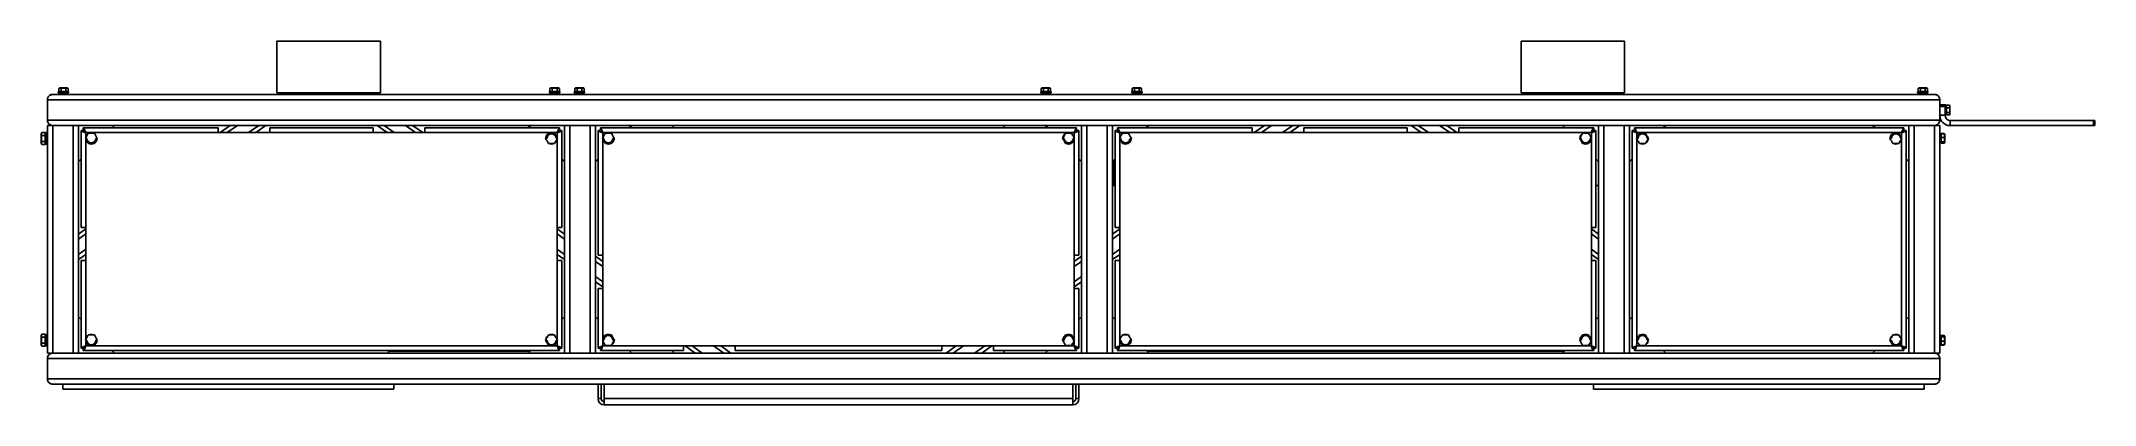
# Paper-space layout '_Inferiore' of a CAD drawing. Header units: millimetres. Extents: x -876 to 1110, y -211 to 140.
import ezdxf

# ---------------------------------------------------------------- set-up
doc = ezdxf.new("R2010")
doc.units = ezdxf.units.MM

psp = doc.layouts.new('_Inferiore')

# ---------------------------------------------------------------- linework, layer by layer
at = {"color": 7, "linetype": 'Continuous', "lineweight": 25}
for p, q in [((-547.5, 140.1), (-647.5, 140.1)), ((-647.5, 140.1), (-647.5, 90.1)), ((-547.5, 90.1), (-547.5, 140.1)), ((555.5, 90.1), (555.5, 140.1)), ((555.5, 140.1), (655.5, 140.1)), ((655.5, 140.1), (655.5, 90.1)), ((960.5, 83.4), (-869.5, 83.4)), ((-869.5, 83.4), (-869.5, 63.8)), ((955.3, 88.6), (-864.3, 88.6)), ((-859, 90.9), (-859, 90.1)), ((-849, 90.9), (-859, 90.9)), ((-849, 90.1), (-859, 90.1)), ((-857.8, 94.9), (-858.6, 94.4)), ((-858.6, 94.4), (-858.6, 91.4)), ((-858.6, 91.4), (-849.4, 91.4)), ((-850.3, 94.9), (-857.8, 94.9)), ((-857, 90.9), (-857, 91.4)), ((-856.5, 88.6), (-856.5, 90.1)), ((-856.3, 94.4), (-856.3, 91.4)), ((-851.7, 94.4), (-851.7, 91.4)), ((-851.5, 88.6), (-851.5, 90.1)), ((-851, 90.9), (-851, 91.4)), ((-850.3, 94.9), (-849.4, 94.4)), ((-849.8, 90.1), (-849.8, 90.9)), ((-849.4, 94.4), (-849.4, 91.4)), ((-849, 90.1), (-849, 90.9)), ((-647.5, 90.1), (-547.5, 90.1)), ((-384, 90.9), (-384, 90.1)), ((-374, 90.9), (-384, 90.9)), ((-374, 90.1), (-384, 90.1)), ((-382.8, 94.9), (-383.6, 94.4)), ((-383.6, 94.4), (-383.6, 91.4)), ((-383.6, 91.4), (-374.4, 91.4)), ((-375.3, 94.9), (-382.8, 94.9)), ((-382, 90.9), (-382, 91.4)), ((-381.5, 88.6), (-381.5, 90.1)), ((-381.3, 94.4), (-381.3, 91.4)), ((-376.7, 94.4), (-376.7, 91.4)), ((-376.5, 88.6), (-376.5, 90.1)), ((-376, 90.9), (-376, 91.4)), ((-375.3, 94.9), (-374.4, 94.4)), ((-374.8, 90.1), (-374.8, 90.9)), ((-374.4, 94.4), (-374.4, 91.4)), ((-374, 90.1), (-374, 90.9)), ((-360, 90.9), (-360, 90.1)), ((-350, 90.9), (-360, 90.9)), ((-350, 90.1), (-360, 90.1)), ((-358.8, 94.9), (-359.6, 94.4)), ((-359.6, 94.4), (-359.6, 91.4)), ((-359.6, 91.4), (-350.4, 91.4)), ((-351.3, 94.9), (-358.8, 94.9)), ((-358, 90.9), (-358, 91.4)), ((-357.5, 88.6), (-357.5, 90.1)), ((-357.3, 94.4), (-357.3, 91.4)), ((-352.7, 94.4), (-352.7, 91.4)), ((-352.5, 88.6), (-352.5, 90.1)), ((-352, 90.9), (-352, 91.4)), ((-351.3, 94.9), (-350.4, 94.4)), ((-350.8, 90.1), (-350.8, 90.9)), ((-350.4, 94.4), (-350.4, 91.4)), ((-350, 90.1), (-350, 90.9)), ((91, 90.9), (91, 90.1)), ((101, 90.9), (91, 90.9)), ((101, 90.1), (91, 90.1)), ((92.2, 94.9), (91.4, 94.4)), ((91.4, 94.4), (91.4, 91.4)), ((91.4, 91.4), (100.6, 91.4)), ((99.7, 94.9), (92.2, 94.9)), ((93, 90.9), (93, 91.4)), ((93.5, 88.6), (93.5, 90.1)), ((93.7, 94.4), (93.7, 91.4)), ((98.3, 94.4), (98.3, 91.4)), ((98.5, 88.6), (98.5, 90.1)), ((99, 90.9), (99, 91.4)), ((99.7, 94.9), (100.6, 94.4)), ((100.2, 90.1), (100.2, 90.9)), ((100.6, 94.4), (100.6, 91.4)), ((101, 90.1), (101, 90.9)), ((179, 90.9), (179, 90.1)), ((189, 90.9), (179, 90.9)), ((189, 90.1), (179, 90.1)), ((180.2, 94.9), (179.4, 94.4)), ((179.4, 94.4), (179.4, 91.4)), ((179.4, 91.4), (188.6, 91.4)), ((187.7, 94.9), (180.2, 94.9)), ((181, 90.9), (181, 91.4)), ((181.5, 88.6), (181.5, 90.1)), ((181.7, 94.4), (181.7, 91.4)), ((186.3, 94.4), (186.3, 91.4)), ((186.5, 88.6), (186.5, 90.1)), ((187, 90.9), (187, 91.4)), ((187.7, 94.9), (188.6, 94.4)), ((188.2, 90.1), (188.2, 90.9)), ((188.6, 94.4), (188.6, 91.4)), ((189, 90.1), (189, 90.9)), ((655.5, 90.1), (555.5, 90.1)), ((643, 88.6), (643, 90.1)), ((648, 88.6), (648, 90.1)), ((939, 90.9), (939, 90.1)), ((949, 90.9), (939, 90.9)), ((949, 90.1), (939, 90.1)), ((940.2, 94.9), (939.4, 94.4)), ((939.4, 94.4), (939.4, 91.4)), ((939.4, 91.4), (948.6, 91.4)), ((947.7, 94.9), (940.2, 94.9)), ((941, 90.9), (941, 91.4)), ((941.5, 88.6), (941.5, 90.1)), ((941.7, 94.4), (941.7, 91.4)), ((946.3, 94.4), (946.3, 91.4)), ((946.5, 88.6), (946.5, 90.1)), ((947, 90.9), (947, 91.4)), ((947.7, 94.9), (948.6, 94.4)), ((948.2, 90.1), (948.2, 90.9)), ((948.6, 94.4), (948.6, 91.4)), ((949, 90.1), (949, 90.9)), ((960.5, 83.4), (960.5, 63.8)), ((960.5, 63.8), (-869.5, 63.8)), ((960.5, 78.4), (966.3, 78.4)), ((965.5, 76.9), (960.5, 76.9)), ((960.5, 68.4), (966.3, 68.4)), ((965.5, 78.4), (965.5, 68.4)), ((966.3, 68.4), (966.3, 78.4)), ((966.3, 76.4), (966.8, 76.4)), ((966.3, 70.4), (966.8, 70.4)), ((966.8, 78), (966.8, 68.7)), ((969.8, 78), (966.8, 78)), ((969.8, 75.7), (966.8, 75.7)), ((969.8, 71), (966.8, 71)), ((969.8, 68.7), (966.8, 68.7)), ((970.3, 77.1), (969.8, 78)), ((970.3, 69.6), (969.8, 68.7)), ((970.3, 69.6), (970.3, 77.1)), ((970.5, 63.4), (970.5, 58.4)), ((970.5, 63.4), (1110.5, 63.4)), ((1109, 58.4), (1109, 63.4)), ((1110.5, 63.4), (1110.5, 58.4)), ((-875.6, 50.4), (-874.8, 51.8)), ((-875.6, 50.4), (-875.6, 41.7)), ((-875.6, 41.7), (-874.8, 40.3)), ((-874.8, 51.8), (-871.6, 51.8)), ((-874.8, 48.9), (-871.6, 48.9)), ((-874.8, 43.2), (-871.6, 43.2)), ((-874.8, 40.3), (-871.6, 40.3)), ((-871.6, 40.3), (-871.6, 51.8)), ((-871.1, 50.1), (-871.6, 50.1)), ((-871.1, 42.1), (-871.6, 42.1)), ((-871.1, 51.6), (-871.1, 40.6)), ((-869.5, 51.6), (-871.1, 51.6)), ((-869.5, 40.6), (-871.1, 40.6)), ((-869.5, 58.6), (-869.5, -161.4)), ((-688, 58.6), (-869.5, 58.6)), ((-864.3, 58.6), (-864.3, -161.4)), ((-844.7, 58.6), (-844.7, -161.4)), ((-839.5, 58.6), (-839.5, -161.4)), ((-837, 53.8), (-837, -39.9)), ((-837, 53.8), (-835.5, 53.8)), ((-834.8, 56.1), (-834.8, 54.6)), ((-834.8, 56.1), (-704.5, 56.1)), ((-831.4, 46.1), (-832.8, 46.1)), ((-376.5, 51.6), (-832.5, 51.6)), ((-832.5, 51.6), (-832.5, 46.5)), ((-832.5, 45.6), (-832.5, -148.5)), ((-822.6, 46.1), (-821.2, 46.1)), ((-807, 56.1), (-804.5, 58.6)), ((-704.5, 51.6), (-704.5, 56.1)), ((-692.7, 58.6), (-702.5, 51.6)), ((-685.8, 58.6), (-695.6, 51.6)), ((-685.8, 58.6), (-665.2, 58.6)), ((-665.2, 58.6), (-675, 51.6)), ((-658.3, 58.6), (-668.1, 51.6)), ((-546, 58.6), (-663, 58.6)), ((-654.5, 56.1), (-554.5, 56.1)), ((-654.5, 56.1), (-654.5, 51.6)), ((-554.5, 51.6), (-554.5, 56.1)), ((-540.9, 51.6), (-550.7, 58.6)), ((-543.9, 58.6), (-523.2, 58.6)), ((-534.1, 51.6), (-543.9, 58.6)), ((-513.4, 51.6), (-523.2, 58.6)), ((312, 58.6), (-521.1, 58.6)), ((-506.6, 51.6), (-516.3, 58.6)), ((-504.5, 56.1), (-374.2, 56.1)), ((-504.5, 56.1), (-504.5, 51.6)), ((-404.5, 58.6), (-402, 56.1)), ((-386.4, 46.1), (-387.8, 46.1)), ((-377.6, 46.1), (-376.2, 46.1)), ((-376.5, 46.5), (-376.5, 51.6)), ((-376.5, -148.5), (-376.5, 45.6)), ((-374.2, 56.1), (-374.2, 54.6)), ((-372, 53.8), (-373.5, 53.8)), ((-372, -39.9), (-372, 53.8)), ((-369.5, 58.6), (-369.5, -161.4)), ((-364.3, 58.6), (-364.3, -161.4)), ((-344.7, 58.6), (-344.7, -161.4)), ((-339.5, 58.6), (-339.5, -161.4)), ((-337, 53.8), (-337, -66.9)), ((-337, 53.8), (-335.5, 53.8)), ((-334.8, 56.1), (-334.8, 54.6)), ((-334.8, 56.1), (125.8, 56.1)), ((-331.4, 46.1), (-332.8, 46.1)), ((123.5, 51.6), (-332.5, 51.6)), ((-332.5, 51.6), (-332.5, 46.5)), ((-332.5, 45.6), (-332.5, -148.5)), ((-322.6, 46.1), (-321.2, 46.1)), ((-307, 56.1), (-304.5, 58.6)), ((-264.5, 58.6), (-264.5, 56.1)), ((55.5, 58.6), (55.5, 56.1)), ((95.5, 58.6), (98, 56.1)), ((113.6, 46.1), (112.2, 46.1)), ((122.4, 46.1), (123.8, 46.1)), ((123.5, 46.5), (123.5, 51.6)), ((123.5, -148.5), (123.5, 45.6)), ((125.8, 56.1), (125.8, 54.6)), ((128, 53.8), (126.5, 53.8)), ((128, -66.9), (128, 53.8)), ((130.5, 58.6), (130.5, -161.4)), ((135.7, 58.6), (135.7, -161.4)), ((155.3, 58.6), (155.3, -161.4)), ((160.5, 58.6), (160.5, -161.4)), ((163, 53.8), (163, -39.9)), ((163, 53.8), (164.5, 53.8)), ((165.2, 56.1), (165.2, 54.6)), ((165.2, 56.1), (295.5, 56.1)), ((168.6, 46.1), (167.2, 46.1)), ((623.5, 51.6), (167.5, 51.6)), ((167.5, 51.6), (167.5, 46.5)), ((167.5, 45.6), (167.5, -148.5)), ((177.4, 46.1), (178.8, 46.1)), ((193, 56.1), (195.5, 58.6)), ((295.5, 51.6), (295.5, 56.1)), ((307.3, 58.6), (297.5, 51.6)), ((314.2, 58.6), (304.4, 51.6)), ((314.2, 58.6), (334.8, 58.6)), ((334.8, 58.6), (325, 51.6)), ((341.7, 58.6), (331.9, 51.6)), ((454, 58.6), (337, 58.6)), ((345.5, 56.1), (345.5, 51.6)), ((345.5, 56.1), (445.5, 56.1)), ((445.5, 51.6), (445.5, 56.1)), ((449.3, 58.6), (459.1, 51.6)), ((456.1, 58.6), (476.8, 58.6)), ((456.1, 58.6), (465.9, 51.6)), ((476.8, 58.6), (486.6, 51.6)), ((960.5, 58.6), (478.9, 58.6)), ((483.7, 58.6), (493.4, 51.6)), ((495.5, 56.1), (625.8, 56.1)), ((495.5, 56.1), (495.5, 51.6)), ((595.5, 58.6), (598, 56.1)), ((613.6, 46.1), (612.2, 46.1)), ((622.4, 46.1), (623.8, 46.1)), ((623.5, 46.5), (623.5, 51.6)), ((623.5, -148.5), (623.5, 45.6)), ((625.8, 56.1), (625.8, 54.6)), ((628, 53.8), (626.5, 53.8)), ((628, -39.9), (628, 53.8)), ((630.5, 58.6), (630.5, -161.4)), ((635.7, 58.6), (635.7, -161.4)), ((655.3, 58.6), (655.3, -161.4)), ((660.5, 58.6), (660.5, -161.4)), ((663, 53.8), (663, -156.7)), ((663, 53.8), (664.5, 53.8)), ((665.2, 56.1), (925.8, 56.1)), ((665.2, 56.1), (665.2, 54.6)), ((668.6, 46.1), (667.2, 46.1)), ((923.5, 51.6), (667.5, 51.6)), ((667.5, 51.6), (667.5, 46.5)), ((667.5, 45.6), (667.5, -148.5)), ((677.4, 46.1), (678.8, 46.1)), ((693, 56.1), (695.5, 58.6)), ((895.5, 58.6), (898, 56.1)), ((913.6, 46.1), (912.2, 46.1)), ((922.4, 46.1), (923.8, 46.1)), ((923.5, 46.5), (923.5, 51.6)), ((923.5, -148.5), (923.5, 45.6)), ((925.8, 56.1), (925.8, 54.6)), ((928, 53.8), (926.5, 53.8)), ((928, -156.7), (928, 53.8)), ((930.5, 58.6), (930.5, -161.4)), ((935.7, 58.6), (935.7, -161.4)), ((955.3, 58.6), (955.3, -161.4)), ((960.5, 58.6), (960.5, -161.4)), ((960.5, 51.1), (961.3, 51.1)), ((960.5, 41.1), (961.3, 41.1)), ((961.3, 41.1), (961.3, 51.1)), ((961.8, 49.1), (961.3, 49.1)), ((961.3, 48.9), (961.8, 48.9)), ((961.3, 43.1), (961.8, 43.1)), ((964.8, 50.7), (961.8, 50.7)), ((961.8, 50.7), (961.8, 41.4)), ((964.8, 50.4), (961.8, 50.4)), ((964.8, 47), (961.8, 47)), ((964.8, 42.6), (961.8, 42.6)), ((964.8, 41.7), (961.8, 41.7)), ((964.8, 41.4), (961.8, 41.4)), ((965.3, 49.8), (964.8, 50.7)), ((964.8, 50.7), (964.8, 50.6)), ((965.3, 49.6), (964.8, 50.4)), ((965, 50.1), (964.8, 50.4)), ((965.3, 42.3), (964.8, 41.4)), ((965, 42.1), (964.8, 41.4)), ((965.3, 42.3), (965.3, 49.8)), ((970.5, 58.4), (1110.5, 58.4)), ((-839.5, 23.6), (-837, 26.1)), ((-372, 26.1), (-369.5, 23.6)), ((-339.5, 23.6), (-337, 26.1)), ((128, 26.1), (130.5, 23.6)), ((160.5, 23.6), (163, 26.1)), ((162, 25.1), (162, 0.6)), ((628, 26.1), (630.5, 23.6)), ((660.5, 23.6), (663, 26.1)), ((928, 26.1), (930.5, 23.6)), ((163, 0.6), (160.5, 0.6)), ((628, 0.6), (630.5, 0.6)), ((-832.5, -41.4), (-839.5, -46.4)), ((-832.5, -46.3), (-839.5, -51.3)), ((-837, -39.9), (-832.5, -39.9)), ((-376.5, -39.9), (-372, -39.9)), ((-369.5, -46.4), (-376.5, -41.4)), ((-369.5, -51.3), (-376.5, -46.3)), ((167.5, -41.4), (160.5, -46.4)), ((167.5, -46.3), (160.5, -51.3)), ((163, -39.9), (167.5, -39.9)), ((623.5, -39.9), (628, -39.9)), ((623.5, -41.4), (630.5, -46.4)), ((623.5, -46.3), (630.5, -51.3)), ((-832.5, -61.1), (-839.5, -66.1)), ((-832.5, -66), (-839.5, -71)), ((-837, -71.9), (-837, -156.7)), ((-832.5, -71.9), (-837, -71.9)), ((-369.5, -66.1), (-376.5, -61.1)), ((-369.5, -71), (-376.5, -66)), ((-372, -71.9), (-376.5, -71.9)), ((-372, -156.7), (-372, -71.9)), ((-332.5, -72.9), (-339.5, -67.9)), ((-332.5, -77.8), (-339.5, -72.8)), ((-337, -66.9), (-332.5, -66.9)), ((123.5, -66.9), (128, -66.9)), ((123.5, -72.9), (130.5, -67.9)), ((123.5, -77.8), (130.5, -72.8)), ((167.5, -61.1), (160.5, -66.1)), ((167.5, -66), (160.5, -71)), ((163, -71.9), (163, -156.7)), ((167.5, -71.9), (163, -71.9)), ((623.5, -61.1), (630.5, -66.1)), ((623.5, -66), (630.5, -71)), ((628, -71.9), (623.5, -71.9)), ((628, -156.7), (628, -71.9)), ((-332.5, -92.6), (-339.5, -87.5)), ((-332.5, -97.5), (-339.5, -92.5)), ((-337, -98.9), (-337, -156.7)), ((-332.5, -98.9), (-337, -98.9)), ((123.5, -92.6), (130.5, -87.5)), ((123.5, -97.5), (130.5, -92.5)), ((128, -98.9), (123.5, -98.9)), ((128, -156.7), (128, -98.9)), ((-837, -128.9), (-839.5, -126.4)), ((-369.5, -126.4), (-372, -128.9)), ((-337, -128.9), (-339.5, -126.4)), ((130.5, -126.4), (128, -128.9)), ((163, -128.9), (160.5, -126.4)), ((630.5, -126.4), (628, -128.9)), ((663, -128.9), (660.5, -126.4)), ((930.5, -126.4), (928, -128.9)), ((-875.6, -144.6), (-874.8, -143.2)), ((-875.6, -144.6), (-875.6, -153.3)), ((-875.6, -153.3), (-874.8, -154.7)), ((-874.8, -143.2), (-871.6, -143.2)), ((-874.8, -146.1), (-871.6, -146.1)), ((-874.8, -151.8), (-871.6, -151.8)), ((-874.8, -154.7), (-871.6, -154.7)), ((-871.6, -154.7), (-871.6, -143.2)), ((-871.1, -144.9), (-871.6, -144.9)), ((-871.1, -152.9), (-871.6, -152.9)), ((-871.1, -143.4), (-871.1, -154.4)), ((-869.5, -143.4), (-871.1, -143.4)), ((-869.5, -154.4), (-871.1, -154.4)), ((-837, -156.7), (-835.5, -156.7)), ((-834.8, -158.9), (-834.8, -157.4)), ((-831.4, -148.9), (-832.8, -148.9)), ((-832.5, -149.4), (-832.5, -154.4)), ((-832.5, -154.4), (-376.5, -154.4)), ((-822.6, -148.9), (-821.2, -148.9)), ((-386.4, -148.9), (-387.8, -148.9)), ((-377.6, -148.9), (-376.2, -148.9)), ((-376.5, -154.4), (-376.5, -149.4)), ((-374.2, -158.9), (-374.2, -157.4)), ((-372, -156.7), (-373.5, -156.7)), ((-337, -156.7), (-335.5, -156.7)), ((-334.8, -158.9), (-334.8, -157.4)), ((-331.4, -148.9), (-332.8, -148.9)), ((-332.5, -149.4), (-332.5, -154.4)), ((-332.5, -154.4), (123.5, -154.4)), ((-322.6, -148.9), (-321.2, -148.9)), ((-254.5, -158.9), (-254.5, -154.4)), ((-243, -161.4), (-252.8, -154.4)), ((-236.2, -161.4), (-246, -154.4)), ((-215.5, -161.4), (-225.3, -154.4)), ((-208.7, -161.4), (-218.4, -154.4)), ((-204.5, -154.4), (-204.5, -158.9)), ((-4.5, -158.9), (-4.5, -154.4)), ((-0.4, -161.4), (9.4, -154.4)), ((6.5, -161.4), (16.3, -154.4)), ((27.1, -161.4), (36.9, -154.4)), ((34, -161.4), (43.8, -154.4)), ((45.5, -154.4), (45.5, -158.9)), ((113.6, -148.9), (112.2, -148.9)), ((122.4, -148.9), (123.8, -148.9)), ((123.5, -154.4), (123.5, -149.4)), ((125.8, -158.9), (125.8, -157.4)), ((128, -156.7), (126.5, -156.7)), ((163, -156.7), (164.5, -156.7)), ((165.2, -158.9), (165.2, -157.4)), ((168.6, -148.9), (167.2, -148.9)), ((167.5, -149.4), (167.5, -154.4)), ((167.5, -154.4), (623.5, -154.4)), ((177.4, -148.9), (178.8, -148.9)), ((613.6, -148.9), (612.2, -148.9)), ((622.4, -148.9), (623.8, -148.9)), ((623.5, -154.4), (623.5, -149.4)), ((625.8, -158.9), (625.8, -157.4)), ((628, -156.7), (626.5, -156.7)), ((663, -156.7), (664.5, -156.7)), ((665.2, -158.9), (665.2, -157.4)), ((668.6, -148.9), (667.2, -148.9)), ((667.5, -149.4), (667.5, -154.4)), ((667.5, -154.4), (923.5, -154.4)), ((677.4, -148.9), (678.8, -148.9)), ((913.6, -148.9), (912.2, -148.9)), ((922.4, -148.9), (923.8, -148.9)), ((923.5, -154.4), (923.5, -149.4)), ((925.8, -158.9), (925.8, -157.4)), ((928, -156.7), (926.5, -156.7)), ((960.5, -143.9), (961.3, -143.9)), ((960.5, -153.9), (961.3, -153.9)), ((961.3, -153.9), (961.3, -143.9)), ((961.8, -145.9), (961.3, -145.9)), ((961.3, -151.8), (961.8, -151.8)), ((961.3, -151.9), (961.8, -151.9)), ((961.8, -144.3), (961.8, -153.6)), ((964.8, -144.3), (961.8, -144.3)), ((964.8, -144.5), (961.8, -144.5)), ((964.8, -145.6), (961.8, -145.6)), ((964.8, -150), (961.8, -150)), ((964.8, -153.4), (961.8, -153.4)), ((964.8, -153.6), (961.8, -153.6)), ((965.3, -145.2), (964.8, -144.3)), ((964.8, -144.3), (964.9, -144.9)), ((965.3, -152.5), (964.8, -153.4)), ((964.8, -153.4), (965, -153.1)), ((964.8, -153.4), (964.8, -153.6)), ((965, -153.1), (965.3, -152.7)), ((965.3, -152.7), (965.3, -145.2)), ((-238.3, -161.4), (-869.5, -161.4)), ((-869.5, -166.6), (-869.5, -186.2)), ((960.5, -166.6), (-869.5, -166.6)), ((-834.8, -158.9), (-374.2, -158.9)), ((-804.5, -161.4), (-807, -158.9)), ((-539.5, -161.4), (-539.5, -159.4)), ((-539.5, -159.4), (-402.5, -159.4)), ((-402, -158.9), (-404.5, -161.4)), ((-334.8, -158.9), (-254.5, -158.9)), ((-304.5, -161.4), (-307, -158.9)), ((-264.5, -158.9), (-264.5, -161.4)), ((-215.5, -161.4), (-236.2, -161.4)), ((4.3, -161.4), (-213.4, -161.4)), ((-204.5, -158.9), (-4.5, -158.9)), ((27.1, -161.4), (6.5, -161.4)), ((960.5, -161.4), (29.3, -161.4)), ((45.5, -158.9), (125.8, -158.9)), ((55.5, -158.9), (55.5, -161.4)), ((98, -158.9), (95.5, -161.4)), ((165.2, -158.9), (625.8, -158.9)), ((195.5, -161.4), (193, -158.9)), ((597.5, -159.4), (193.5, -159.4)), ((200.1, -159.4), (200.1, -158.9)), ((210.5, -158.9), (210.5, -159.4)), ((230.5, -158.9), (230.5, -159.4)), ((598, -158.9), (595.5, -161.4)), ((665.2, -158.9), (925.8, -158.9)), ((695.5, -161.4), (693, -158.9)), ((898, -158.9), (895.5, -161.4)), ((960.5, -186.2), (960.5, -166.6)), ((960.5, -186.2), (-869.5, -186.2)), ((955.3, -191.4), (-864.3, -191.4)), ((-854.5, -196.4), (-854.5, -191.4)), ((-534.5, -196.4), (-854.5, -196.4)), ((-534.5, -196.4), (-534.5, -191.4)), ((-337, -191.4), (-337, -205.4)), ((-334, -191.4), (-334, -205.4)), ((-331, -191.4), (-331, -211.4)), ((122, -211.4), (122, -191.4)), ((125, -205.4), (125, -191.4)), ((128, -205.4), (128, -191.4)), ((625.5, -196.4), (625.5, -191.4)), ((945.5, -196.4), (625.5, -196.4)), ((945.5, -196.4), (945.5, -191.4)), ((-337, -205.4), (-334, -205.4)), ((122, -205.4), (-331, -205.4)), ((-331, -211.4), (122, -211.4)), ((125, -205.4), (128, -205.4))]:
    psp.add_line(p, q, dxfattribs=at)
for centre, radius, start, end in [((970.5, 68.4), 10, 180, 270), ((970.5, 68.4), 5, 180, 270), ((-827, 46.1), 5.5, 127.4937, 172.1802), ((-827, 46.1), 4.39, 180, 0), ((-827, 46.1), 5.5, 245.5154, 293.664), ((-827, 46.1), 5.5, 65.5154, 113.664), ((-827, 46.1), 5.5, 307.4937, 352.1802), ((-382, 46.1), 5.5, 127.4937, 172.1802), ((-382, 46.1), 4.39, 0, 180), ((-382, 46.1), 5.5, 245.5154, 293.664), ((-382, 46.1), 5.5, 65.5154, 113.664), ((-382, 46.1), 5.5, 307.4937, 352.1802), ((-327, 46.1), 5.5, 127.4937, 172.1802), ((-327, 46.1), 4.39, 180, 0), ((-327, 46.1), 5.5, 245.5154, 293.664), ((-327, 46.1), 5.5, 65.5154, 113.664), ((-327, 46.1), 5.5, 307.4937, 352.1802), ((118, 46.1), 5.5, 127.4937, 172.1802), ((118, 46.1), 4.39, 180, 0), ((118, 46.1), 5.5, 65.38, 114.62), ((118, 46.1), 5.5, 245.38, 294.62), ((118, 46.1), 5.5, 307.4937, 352.1802), ((173, 46.1), 5.5, 127.4937, 172.1802), ((173, 46.1), 4.39, 180, 0), ((173, 46.1), 5.5, 245.5154, 293.664), ((173, 46.1), 5.5, 65.5154, 113.664), ((173, 46.1), 5.5, 307.4937, 352.1802), ((618, 46.1), 5.5, 127.4937, 172.1802), ((618, 46.1), 4.39, 180, 0), ((618, 46.1), 5.5, 245.5154, 293.664), ((618, 46.1), 5.5, 65.5154, 113.664), ((618, 46.1), 5.5, 307.4937, 352.1802), ((673, 46.1), 5.5, 127.4937, 172.1802), ((673, 46.1), 4.39, 0, 180), ((673, 46.1), 5.5, 65.38, 114.62), ((673, 46.1), 5.5, 245.38, 294.62), ((673, 46.1), 5.5, 307.4937, 352.1802), ((918, 46.1), 5.5, 127.4937, 172.1802), ((918, 46.1), 4.39, 0, 180), ((918, 46.1), 5.5, 65.38, 114.62), ((918, 46.1), 5.5, 245.38, 294.62), ((918, 46.1), 5.5, 307.4937, 352.1802), ((-827, -148.9), 5.5, 127.4937, 172.1802), ((-827, -148.9), 4.39, 180, 0), ((-827, -148.9), 5.5, 245.5154, 293.664), ((-827, -148.9), 5.5, 65.5154, 113.664), ((-827, -148.9), 5.5, 307.4937, 352.1802), ((-382, -148.9), 5.5, 127.4937, 172.1802), ((-382, -148.9), 4.39, 180, 0), ((-382, -148.9), 5.5, 65.38, 114.62), ((-382, -148.9), 5.5, 245.38, 294.62), ((-382, -148.9), 5.5, 307.4937, 352.1802), ((-327, -148.9), 5.5, 127.4937, 172.1802), ((-327, -148.9), 4.39, 0, 180), ((-327, -148.9), 5.5, 245.5154, 293.664), ((-327, -148.9), 5.5, 65.5154, 113.664), ((-327, -148.9), 5.5, 307.4937, 352.1802), ((118, -148.9), 5.5, 127.4937, 172.1802), ((118, -148.9), 4.39, 0, 180), ((118, -148.9), 5.5, 245.5154, 293.664), ((118, -148.9), 5.5, 65.5154, 113.664), ((118, -148.9), 5.5, 307.4937, 352.1802), ((173, -148.9), 5.5, 127.4937, 172.1802), ((173, -148.9), 4.39, 180, 0), ((173, -148.9), 5.5, 245.5154, 293.664), ((173, -148.9), 5.5, 65.5154, 113.664), ((173, -148.9), 5.5, 307.4937, 352.1802), ((618, -148.9), 5.5, 127.4937, 172.1802), ((618, -148.9), 4.39, 0, 180), ((618, -148.9), 5.5, 245.5154, 293.664), ((618, -148.9), 5.5, 65.5154, 113.664), ((618, -148.9), 5.5, 307.4937, 352.1802), ((673, -148.9), 5.5, 127.4937, 172.1802), ((673, -148.9), 4.39, 0, 180), ((673, -148.9), 5.5, 245.5154, 293.664), ((673, -148.9), 5.5, 65.5154, 113.664), ((673, -148.9), 5.5, 307.4937, 352.1802), ((918, -148.9), 5.5, 127.4937, 172.1802), ((918, -148.9), 4.39, 180, 0), ((918, -148.9), 5.5, 245.5154, 293.664), ((918, -148.9), 5.5, 65.5154, 113.664), ((918, -148.9), 5.5, 307.4937, 352.1802), ((-331, -205.4), 6, 180, 270), ((-331, -205.4), 3, 180, 270), ((122, -205.4), 3, 270, 0), ((122, -205.4), 6, 270, 0)]:
    psp.add_arc(centre, radius, start, end, dxfattribs=at)
for points, knots in [([(-869.5, 83.4), (-869.5, 83.8), (-869.4, 84.9), (-868.7, 86.3), (-867.5, 87.6), (-866, 88.4), (-864.9, 88.5), (-864.3, 88.6)], [0, 0, 0, 0, 0.146754, 0.316126, 0.510248, 0.757793, 1, 1, 1, 1]), ([(-864.3, 88.6), (-864.8, 88.5), (-865.8, 88.4), (-867.2, 87.8), (-868.3, 86.8), (-869, 85.7), (-869.4, 84.5), (-869.5, 83.7), (-869.5, 83.4)], [0, 0, 0, 0, 0.204354, 0.415712, 0.616815, 0.759332, 0.886228, 1, 1, 1, 1]), ([(-858.6, 94.4), (-858.3, 94.5), (-857.5, 94.9), (-856.7, 94.5), (-856.3, 94.4)], [0, 0, 0, 0, 0.499067, 1, 1, 1, 1]), ([(-856.3, 94.4), (-855.6, 94.5), (-854, 94.9), (-852.5, 94.5), (-851.7, 94.4)], [0, 0, 0, 0, 0.499858, 1, 1, 1, 1]), ([(-851.7, 94.4), (-851.3, 94.5), (-850.6, 94.9), (-849.8, 94.5), (-849.4, 94.4)], [0, 0, 0, 0, 0.499067, 1, 1, 1, 1]), ([(-383.6, 94.4), (-383.3, 94.5), (-382.5, 94.9), (-381.7, 94.5), (-381.3, 94.4)], [0, 0, 0, 0, 0.499067, 1, 1, 1, 1]), ([(-381.3, 94.4), (-380.6, 94.5), (-379, 94.9), (-377.5, 94.5), (-376.7, 94.4)], [0, 0, 0, 0, 0.499858, 1, 1, 1, 1]), ([(-376.7, 94.4), (-376.3, 94.5), (-375.6, 94.9), (-374.8, 94.5), (-374.4, 94.4)], [0, 0, 0, 0, 0.499067, 1, 1, 1, 1]), ([(-359.6, 94.4), (-359.3, 94.5), (-358.5, 94.9), (-357.7, 94.5), (-357.3, 94.4)], [0, 0, 0, 0, 0.499067, 1, 1, 1, 1]), ([(-357.3, 94.4), (-356.6, 94.5), (-355, 94.9), (-353.5, 94.5), (-352.7, 94.4)], [0, 0, 0, 0, 0.499858, 1, 1, 1, 1]), ([(-352.7, 94.4), (-352.3, 94.5), (-351.6, 94.9), (-350.8, 94.5), (-350.4, 94.4)], [0, 0, 0, 0, 0.499067, 1, 1, 1, 1]), ([(91.4, 94.4), (91.7, 94.5), (92.5, 94.9), (93.3, 94.5), (93.7, 94.4)], [0, 0, 0, 0, 0.499067, 1, 1, 1, 1]), ([(93.7, 94.4), (94.4, 94.5), (96, 94.9), (97.5, 94.5), (98.3, 94.4)], [0, 0, 0, 0, 0.499858, 1, 1, 1, 1]), ([(98.3, 94.4), (98.7, 94.5), (99.4, 94.9), (100.2, 94.5), (100.6, 94.4)], [0, 0, 0, 0, 0.499067, 1, 1, 1, 1]), ([(179.4, 94.4), (179.7, 94.5), (180.5, 94.9), (181.3, 94.5), (181.7, 94.4)], [0, 0, 0, 0, 0.499067, 1, 1, 1, 1]), ([(181.7, 94.4), (182.4, 94.5), (184, 94.9), (185.5, 94.5), (186.3, 94.4)], [0, 0, 0, 0, 0.499858, 1, 1, 1, 1]), ([(186.3, 94.4), (186.7, 94.5), (187.4, 94.9), (188.2, 94.5), (188.6, 94.4)], [0, 0, 0, 0, 0.499067, 1, 1, 1, 1]), ([(939.4, 94.4), (939.7, 94.5), (940.5, 94.9), (941.3, 94.5), (941.7, 94.4)], [0, 0, 0, 0, 0.499067, 1, 1, 1, 1]), ([(941.7, 94.4), (942.4, 94.5), (944, 94.9), (945.5, 94.5), (946.3, 94.4)], [0, 0, 0, 0, 0.499858, 1, 1, 1, 1]), ([(946.3, 94.4), (946.7, 94.5), (947.4, 94.9), (948.2, 94.5), (948.6, 94.4)], [0, 0, 0, 0, 0.499067, 1, 1, 1, 1]), ([(960.5, 83.4), (960.4, 83.8), (960.3, 84.9), (959.6, 86.3), (958.5, 87.6), (957, 88.4), (955.8, 88.5), (955.3, 88.6)], [0, 0, 0, 0, 0.146754, 0.316126, 0.510248, 0.757793, 1, 1, 1, 1]), ([(955.3, 88.6), (955.8, 88.5), (956.7, 88.4), (958.1, 87.8), (959.2, 86.8), (960, 85.7), (960.4, 84.5), (960.5, 83.7), (960.5, 83.4)], [0, 0, 0, 0, 0.2043541, 0.4157119, 0.616815, 0.7593317, 0.8862285, 1, 1, 1, 1]), ([(-864.3, 58.6), (-864.8, 58.6), (-865.8, 58.7), (-867.2, 59.3), (-868.3, 60.3), (-869, 61.4), (-869.4, 62.6), (-869.5, 63.4), (-869.5, 63.8)], [0, 0, 0, 0, 0.204354, 0.415712, 0.616815, 0.759332, 0.886228, 1, 1, 1, 1]), ([(-869.5, 63.8), (-869.5, 63.3), (-869.4, 62.2), (-868.7, 60.8), (-867.5, 59.6), (-866, 58.7), (-864.9, 58.6), (-864.3, 58.6)], [0, 0, 0, 0, 0.146754, 0.316126, 0.510248, 0.757793, 1, 1, 1, 1]), ([(955.3, 58.6), (955.8, 58.6), (956.7, 58.7), (958.1, 59.3), (959.2, 60.3), (960, 61.4), (960.4, 62.6), (960.5, 63.4), (960.5, 63.8)], [0, 0, 0, 0, 0.204354, 0.415712, 0.616815, 0.759332, 0.886228, 1, 1, 1, 1]), ([(960.5, 63.8), (960.4, 63.3), (960.3, 62.2), (959.6, 60.8), (958.5, 59.6), (957, 58.7), (955.8, 58.6), (955.3, 58.6)], [0, 0, 0, 0, 0.146754, 0.316126, 0.510248, 0.757793, 1, 1, 1, 1]), ([(969.8, 78), (970, 77.6), (970.3, 76.8), (970, 76.1), (969.8, 75.7)], [0, 0, 0, 0, 0.499067, 1, 1, 1, 1]), ([(969.8, 75.7), (970, 74.9), (970.3, 73.4), (970, 71.8), (969.8, 71)], [0, 0, 0, 0, 0.499858, 1, 1, 1, 1]), ([(969.8, 71), (970, 70.7), (970.3, 69.9), (970, 69.1), (969.8, 68.7)], [0, 0, 0, 0, 0.499067, 1, 1, 1, 1]), ([(-874.8, 48.9), (-875, 49.4), (-875.5, 50.4), (-875, 51.3), (-874.8, 51.8)], [0, 0, 0, 0, 0.499067, 1, 1, 1, 1]), ([(-874.8, 43.2), (-875, 44.1), (-875.5, 46.1), (-875, 48), (-874.8, 48.9)], [0, 0, 0, 0, 0.4998628, 1, 1, 1, 1]), ([(-874.8, 40.3), (-875, 40.8), (-875.5, 41.7), (-875, 42.7), (-874.8, 43.2)], [0, 0, 0, 0, 0.4990672, 1, 1, 1, 1]), ([(-829.9, 51.1), (-830.4, 50.2), (-831.4, 48.6), (-832.3, 46.9), (-832.8, 46.1)], [0, 0, 0, 0, 0.499067, 1, 1, 1, 1]), ([(-832.8, 46.1), (-832.3, 45.2), (-831.4, 43.6), (-830.4, 41.9), (-829.9, 41.1)], [0, 0, 0, 0, 0.499067, 1, 1, 1, 1]), ([(-824.1, 51.1), (-825.1, 51.1), (-827, 51.1), (-828.9, 51.1), (-829.9, 51.1)], [0, 0, 0, 0, 0.500137, 1, 1, 1, 1]), ([(-829.9, 41.1), (-828.9, 41.1), (-827, 41.1), (-825.1, 41.1), (-824.1, 41.1)], [0, 0, 0, 0, 0.4998628, 1, 1, 1, 1]), ([(-821.2, 46.1), (-821.7, 46.9), (-822.7, 48.6), (-823.7, 50.2), (-824.1, 51.1)], [0, 0, 0, 0, 0.499067, 1, 1, 1, 1]), ([(-824.1, 41.1), (-823.7, 41.9), (-822.7, 43.6), (-821.7, 45.2), (-821.2, 46.1)], [0, 0, 0, 0, 0.499067, 1, 1, 1, 1]), ([(-692.7, 58.6), (-692.7, 58.6), (-692.6, 58.6), (-692.2, 58.6), (-691.6, 58.6), (-690.3, 58.6), (-688.4, 58.6), (-686.7, 58.6), (-685.8, 58.6)], [0, 0, 0, 0, 0.085005, 0.180816, 0.291502, 0.418244, 0.70617, 1, 1, 1, 1]), ([(-665.2, 58.6), (-664.3, 58.6), (-662.7, 58.6), (-660.7, 58.6), (-659.4, 58.6), (-658.8, 58.6), (-658.4, 58.6), (-658.3, 58.6), (-658.3, 58.6)], [0, 0, 0, 0, 0.29383, 0.581756, 0.708498, 0.819184, 0.914995, 1, 1, 1, 1]), ([(-550.7, 58.6), (-550.7, 58.6), (-550.7, 58.6), (-550.3, 58.6), (-549.6, 58.6), (-548.4, 58.6), (-546.4, 58.6), (-544.7, 58.6), (-543.9, 58.6)], [0, 0, 0, 0, 0.085005, 0.180816, 0.291502, 0.418244, 0.70617, 1, 1, 1, 1]), ([(-523.2, 58.6), (-522.4, 58.6), (-520.7, 58.6), (-518.7, 58.6), (-517.5, 58.6), (-516.8, 58.6), (-516.4, 58.6), (-516.4, 58.6), (-516.3, 58.6)], [0, 0, 0, 0, 0.29383, 0.581756, 0.708498, 0.819184, 0.914995, 1, 1, 1, 1]), ([(-384.9, 51.1), (-385.4, 50.2), (-386.4, 48.6), (-387.3, 46.9), (-387.8, 46.1)], [0, 0, 0, 0, 0.499067, 1, 1, 1, 1]), ([(-387.8, 46.1), (-387.3, 45.2), (-386.4, 43.6), (-385.4, 41.9), (-384.9, 41.1)], [0, 0, 0, 0, 0.499067, 1, 1, 1, 1]), ([(-379.1, 51.1), (-380.1, 51.1), (-382, 51.1), (-383.9, 51.1), (-384.9, 51.1)], [0, 0, 0, 0, 0.500137, 1, 1, 1, 1]), ([(-384.9, 41.1), (-383.9, 41.1), (-382, 41.1), (-380.1, 41.1), (-379.1, 41.1)], [0, 0, 0, 0, 0.4998628, 1, 1, 1, 1]), ([(-376.2, 46.1), (-376.7, 46.9), (-377.7, 48.6), (-378.7, 50.2), (-379.1, 51.1)], [0, 0, 0, 0, 0.499067, 1, 1, 1, 1]), ([(-379.1, 41.1), (-378.7, 41.9), (-377.7, 43.6), (-376.7, 45.2), (-376.2, 46.1)], [0, 0, 0, 0, 0.499067, 1, 1, 1, 1]), ([(-329.9, 51.1), (-330.4, 50.2), (-331.4, 48.6), (-332.3, 46.9), (-332.8, 46.1)], [0, 0, 0, 0, 0.499067, 1, 1, 1, 1]), ([(-332.8, 46.1), (-332.3, 45.2), (-331.4, 43.6), (-330.4, 41.9), (-329.9, 41.1)], [0, 0, 0, 0, 0.499067, 1, 1, 1, 1]), ([(-324.1, 51.1), (-325.1, 51.1), (-327, 51.1), (-328.9, 51.1), (-329.9, 51.1)], [0, 0, 0, 0, 0.500137, 1, 1, 1, 1]), ([(-329.9, 41.1), (-328.9, 41.1), (-327, 41.1), (-325.1, 41.1), (-324.1, 41.1)], [0, 0, 0, 0, 0.4998628, 1, 1, 1, 1]), ([(-321.2, 46.1), (-321.7, 46.9), (-322.7, 48.6), (-323.7, 50.2), (-324.1, 51.1)], [0, 0, 0, 0, 0.499067, 1, 1, 1, 1]), ([(-324.1, 41.1), (-323.7, 41.9), (-322.7, 43.6), (-321.7, 45.2), (-321.2, 46.1)], [0, 0, 0, 0, 0.499067, 1, 1, 1, 1]), ([(115.1, 51.1), (114.6, 50.2), (113.6, 48.6), (112.7, 46.9), (112.2, 46.1)], [0, 0, 0, 0, 0.499067, 1, 1, 1, 1]), ([(112.2, 46.1), (112.7, 45.2), (113.6, 43.6), (114.6, 41.9), (115.1, 41.1)], [0, 0, 0, 0, 0.499067, 1, 1, 1, 1]), ([(120.9, 51.1), (119.9, 51.1), (118, 51.1), (116.1, 51.1), (115.1, 51.1)], [0, 0, 0, 0, 0.500137, 1, 1, 1, 1]), ([(115.1, 41.1), (116.1, 41.1), (118, 41.1), (119.9, 41.1), (120.9, 41.1)], [0, 0, 0, 0, 0.4998628, 1, 1, 1, 1]), ([(123.8, 46.1), (123.3, 46.9), (122.3, 48.6), (121.3, 50.2), (120.9, 51.1)], [0, 0, 0, 0, 0.499067, 1, 1, 1, 1]), ([(120.9, 41.1), (121.3, 41.9), (122.3, 43.6), (123.3, 45.2), (123.8, 46.1)], [0, 0, 0, 0, 0.499067, 1, 1, 1, 1]), ([(170.1, 51.1), (169.6, 50.2), (168.6, 48.6), (167.7, 46.9), (167.2, 46.1)], [0, 0, 0, 0, 0.499067, 1, 1, 1, 1]), ([(167.2, 46.1), (167.7, 45.2), (168.6, 43.6), (169.6, 41.9), (170.1, 41.1)], [0, 0, 0, 0, 0.499067, 1, 1, 1, 1]), ([(175.9, 51.1), (174.9, 51.1), (173, 51.1), (171.1, 51.1), (170.1, 51.1)], [0, 0, 0, 0, 0.500137, 1, 1, 1, 1]), ([(170.1, 41.1), (171.1, 41.1), (173, 41.1), (174.9, 41.1), (175.9, 41.1)], [0, 0, 0, 0, 0.4998628, 1, 1, 1, 1]), ([(178.8, 46.1), (178.3, 46.9), (177.3, 48.6), (176.3, 50.2), (175.9, 51.1)], [0, 0, 0, 0, 0.499067, 1, 1, 1, 1]), ([(175.9, 41.1), (176.3, 41.9), (177.3, 43.6), (178.3, 45.2), (178.8, 46.1)], [0, 0, 0, 0, 0.499067, 1, 1, 1, 1]), ([(307.3, 58.6), (307.3, 58.6), (307.4, 58.6), (307.8, 58.6), (308.4, 58.6), (309.7, 58.6), (311.6, 58.6), (313.3, 58.6), (314.2, 58.6)], [0, 0, 0, 0, 0.085005, 0.180816, 0.291502, 0.418244, 0.70617, 1, 1, 1, 1]), ([(334.8, 58.6), (335.7, 58.6), (337.3, 58.6), (339.3, 58.6), (340.6, 58.6), (341.2, 58.6), (341.6, 58.6), (341.7, 58.6), (341.7, 58.6)], [0, 0, 0, 0, 0.29383, 0.581756, 0.708498, 0.819184, 0.914995, 1, 1, 1, 1]), ([(449.3, 58.6), (449.3, 58.6), (449.3, 58.6), (449.7, 58.6), (450.4, 58.6), (451.6, 58.6), (453.6, 58.6), (455.3, 58.6), (456.1, 58.6)], [0, 0, 0, 0, 0.085005, 0.180816, 0.291502, 0.418244, 0.70617, 1, 1, 1, 1]), ([(476.8, 58.6), (477.6, 58.6), (479.3, 58.6), (481.3, 58.6), (482.5, 58.6), (483.2, 58.6), (483.6, 58.6), (483.6, 58.6), (483.7, 58.6)], [0, 0, 0, 0, 0.29383, 0.581756, 0.708498, 0.819184, 0.914995, 1, 1, 1, 1]), ([(615.1, 51.1), (614.6, 50.2), (613.6, 48.6), (612.7, 46.9), (612.2, 46.1)], [0, 0, 0, 0, 0.499067, 1, 1, 1, 1]), ([(612.2, 46.1), (612.7, 45.2), (613.6, 43.6), (614.6, 41.9), (615.1, 41.1)], [0, 0, 0, 0, 0.499067, 1, 1, 1, 1]), ([(620.9, 51.1), (619.9, 51.1), (618, 51.1), (616.1, 51.1), (615.1, 51.1)], [0, 0, 0, 0, 0.500137, 1, 1, 1, 1]), ([(615.1, 41.1), (616.1, 41.1), (618, 41.1), (619.9, 41.1), (620.9, 41.1)], [0, 0, 0, 0, 0.4998628, 1, 1, 1, 1]), ([(623.8, 46.1), (623.3, 46.9), (622.3, 48.6), (621.3, 50.2), (620.9, 51.1)], [0, 0, 0, 0, 0.499067, 1, 1, 1, 1]), ([(620.9, 41.1), (621.3, 41.9), (622.3, 43.6), (623.3, 45.2), (623.8, 46.1)], [0, 0, 0, 0, 0.499067, 1, 1, 1, 1]), ([(670.1, 51.1), (669.6, 50.2), (668.6, 48.6), (667.7, 46.9), (667.2, 46.1)], [0, 0, 0, 0, 0.4990672, 1, 1, 1, 1]), ([(667.2, 46.1), (667.7, 45.2), (668.6, 43.6), (669.6, 41.9), (670.1, 41.1)], [0, 0, 0, 0, 0.4990672, 1, 1, 1, 1]), ([(675.9, 51.1), (674.9, 51.1), (673, 51.1), (671.1, 51.1), (670.1, 51.1)], [0, 0, 0, 0, 0.500137, 1, 1, 1, 1]), ([(670.1, 41.1), (671.1, 41.1), (673, 41.1), (674.9, 41.1), (675.9, 41.1)], [0, 0, 0, 0, 0.4998628, 1, 1, 1, 1]), ([(678.8, 46.1), (678.3, 46.9), (677.3, 48.6), (676.3, 50.2), (675.9, 51.1)], [0, 0, 0, 0, 0.4990672, 1, 1, 1, 1]), ([(675.9, 41.1), (676.3, 41.9), (677.3, 43.6), (678.3, 45.2), (678.8, 46.1)], [0, 0, 0, 0, 0.499067, 1, 1, 1, 1]), ([(915.1, 51.1), (914.6, 50.2), (913.6, 48.6), (912.7, 46.9), (912.2, 46.1)], [0, 0, 0, 0, 0.4990672, 1, 1, 1, 1]), ([(912.2, 46.1), (912.7, 45.2), (913.6, 43.6), (914.6, 41.9), (915.1, 41.1)], [0, 0, 0, 0, 0.4990672, 1, 1, 1, 1]), ([(920.9, 51.1), (919.9, 51.1), (918, 51.1), (916.1, 51.1), (915.1, 51.1)], [0, 0, 0, 0, 0.500137, 1, 1, 1, 1]), ([(915.1, 41.1), (916.1, 41.1), (918, 41.1), (919.9, 41.1), (920.9, 41.1)], [0, 0, 0, 0, 0.4998628, 1, 1, 1, 1]), ([(923.8, 46.1), (923.3, 46.9), (922.3, 48.6), (921.3, 50.2), (920.9, 51.1)], [0, 0, 0, 0, 0.4990672, 1, 1, 1, 1]), ([(920.9, 41.1), (921.3, 41.9), (922.3, 43.6), (923.3, 45.2), (923.8, 46.1)], [0, 0, 0, 0, 0.499067, 1, 1, 1, 1]), ([(964.8, 50.4), (965, 49.9), (965.3, 48.7), (965, 47.6), (964.8, 47)], [0, 0, 0, 0, 0.499067, 1, 1, 1, 1]), ([(964.8, 47), (965, 46.2), (965.3, 44.8), (965, 43.3), (964.8, 42.6)], [0, 0, 0, 0, 0.500142, 1, 1, 1, 1]), ([(964.8, 42.6), (965, 42.4), (965.3, 42.1), (965, 41.8), (964.8, 41.7)], [0, 0, 0, 0, 0.499067, 1, 1, 1, 1]), ([(-839.5, -51.3), (-839.5, -50.7), (-839.5, -49.3), (-839.5, -47.6), (-839.5, -46.6), (-839.5, -46.5), (-839.5, -46.4)], [0, 0, 0, 0, 0.294936, 0.595376, 0.810635, 1, 1, 1, 1]), ([(-369.5, -46.4), (-369.5, -46.5), (-369.5, -46.5), (-369.5, -47.2), (-369.5, -48.3), (-369.5, -49.7), (-369.5, -50.8), (-369.5, -51.3)], [0, 0, 0, 0, 0.158956, 0.3365435, 0.5312249, 0.7703965, 1, 1, 1, 1]), ([(160.5, -51.3), (160.5, -50.7), (160.5, -49.3), (160.5, -47.6), (160.5, -46.6), (160.5, -46.5), (160.5, -46.4)], [0, 0, 0, 0, 0.294936, 0.595376, 0.810635, 1, 1, 1, 1]), ([(630.5, -46.4), (630.5, -46.5), (630.5, -46.5), (630.5, -47.2), (630.5, -48.3), (630.5, -49.7), (630.5, -50.8), (630.5, -51.3)], [0, 0, 0, 0, 0.158956, 0.336544, 0.531225, 0.770397, 1, 1, 1, 1]), ([(-839.5, -71), (-839.5, -71), (-839.5, -70.9), (-839.5, -70.2), (-839.5, -69.2), (-839.5, -67.7), (-839.5, -66.6), (-839.5, -66.1)], [0, 0, 0, 0, 0.158956, 0.336544, 0.531225, 0.770397, 1, 1, 1, 1]), ([(-369.5, -66.1), (-369.5, -66.8), (-369.5, -68.2), (-369.5, -69.8), (-369.5, -70.8), (-369.5, -71), (-369.5, -71)], [0, 0, 0, 0, 0.294936, 0.595376, 0.810635, 1, 1, 1, 1]), ([(-339.5, -72.8), (-339.5, -72.1), (-339.5, -70.7), (-339.5, -69.1), (-339.5, -68), (-339.5, -67.9), (-339.5, -67.9)], [0, 0, 0, 0, 0.2949363, 0.5953756, 0.8106349, 1, 1, 1, 1]), ([(130.5, -67.9), (130.5, -67.9), (130.5, -68), (130.5, -68.6), (130.5, -69.7), (130.5, -71.2), (130.5, -72.3), (130.5, -72.8)], [0, 0, 0, 0, 0.158956, 0.336544, 0.531225, 0.770397, 1, 1, 1, 1]), ([(160.5, -71), (160.5, -71), (160.5, -70.9), (160.5, -70.2), (160.5, -69.2), (160.5, -67.7), (160.5, -66.6), (160.5, -66.1)], [0, 0, 0, 0, 0.158956, 0.336544, 0.531225, 0.770397, 1, 1, 1, 1]), ([(630.5, -66.1), (630.5, -66.8), (630.5, -68.2), (630.5, -69.8), (630.5, -70.8), (630.5, -71), (630.5, -71)], [0, 0, 0, 0, 0.294936, 0.595376, 0.810635, 1, 1, 1, 1]), ([(-339.5, -92.5), (-339.5, -92.4), (-339.5, -92.3), (-339.5, -91.7), (-339.5, -90.6), (-339.5, -89.2), (-339.5, -88.1), (-339.5, -87.5)], [0, 0, 0, 0, 0.158956, 0.3365435, 0.5312249, 0.7703965, 1, 1, 1, 1]), ([(130.5, -87.5), (130.5, -88.2), (130.5, -89.6), (130.5, -91.3), (130.5, -92.3), (130.5, -92.4), (130.5, -92.5)], [0, 0, 0, 0, 0.294936, 0.595376, 0.810635, 1, 1, 1, 1]), ([(-874.8, -146.1), (-875, -145.6), (-875.5, -144.6), (-875, -143.7), (-874.8, -143.2)], [0, 0, 0, 0, 0.499067, 1, 1, 1, 1]), ([(-874.8, -151.8), (-875, -150.9), (-875.5, -148.9), (-875, -147), (-874.8, -146.1)], [0, 0, 0, 0, 0.4998628, 1, 1, 1, 1]), ([(-874.8, -154.7), (-875, -154.2), (-875.5, -153.3), (-875, -152.3), (-874.8, -151.8)], [0, 0, 0, 0, 0.4990672, 1, 1, 1, 1]), ([(-829.9, -143.9), (-830.4, -144.8), (-831.4, -146.4), (-832.3, -148.1), (-832.8, -148.9)], [0, 0, 0, 0, 0.499067, 1, 1, 1, 1]), ([(-832.8, -148.9), (-832.3, -149.8), (-831.4, -151.4), (-830.4, -153.1), (-829.9, -153.9)], [0, 0, 0, 0, 0.4990672, 1, 1, 1, 1]), ([(-824.1, -143.9), (-825.1, -143.9), (-827, -143.9), (-828.9, -143.9), (-829.9, -143.9)], [0, 0, 0, 0, 0.500137, 1, 1, 1, 1]), ([(-829.9, -153.9), (-828.9, -153.9), (-827, -153.9), (-825.1, -153.9), (-824.1, -153.9)], [0, 0, 0, 0, 0.4998628, 1, 1, 1, 1]), ([(-821.2, -148.9), (-821.7, -148.1), (-822.7, -146.4), (-823.7, -144.8), (-824.1, -143.9)], [0, 0, 0, 0, 0.4990672, 1, 1, 1, 1]), ([(-824.1, -153.9), (-823.7, -153.1), (-822.7, -151.4), (-821.7, -149.8), (-821.2, -148.9)], [0, 0, 0, 0, 0.499067, 1, 1, 1, 1]), ([(-384.9, -143.9), (-385.4, -144.8), (-386.4, -146.4), (-387.3, -148.1), (-387.8, -148.9)], [0, 0, 0, 0, 0.499067, 1, 1, 1, 1]), ([(-387.8, -148.9), (-387.3, -149.8), (-386.4, -151.4), (-385.4, -153.1), (-384.9, -153.9)], [0, 0, 0, 0, 0.4990672, 1, 1, 1, 1]), ([(-379.1, -143.9), (-380.1, -143.9), (-382, -143.9), (-383.9, -143.9), (-384.9, -143.9)], [0, 0, 0, 0, 0.500137, 1, 1, 1, 1]), ([(-384.9, -153.9), (-383.9, -153.9), (-382, -153.9), (-380.1, -153.9), (-379.1, -153.9)], [0, 0, 0, 0, 0.4998628, 1, 1, 1, 1]), ([(-376.2, -148.9), (-376.7, -148.1), (-377.7, -146.4), (-378.7, -144.8), (-379.1, -143.9)], [0, 0, 0, 0, 0.4990672, 1, 1, 1, 1]), ([(-379.1, -153.9), (-378.7, -153.1), (-377.7, -151.4), (-376.7, -149.8), (-376.2, -148.9)], [0, 0, 0, 0, 0.499067, 1, 1, 1, 1]), ([(-329.9, -143.9), (-330.4, -144.8), (-331.4, -146.4), (-332.3, -148.1), (-332.8, -148.9)], [0, 0, 0, 0, 0.499067, 1, 1, 1, 1]), ([(-332.8, -148.9), (-332.3, -149.8), (-331.4, -151.4), (-330.4, -153.1), (-329.9, -153.9)], [0, 0, 0, 0, 0.4990672, 1, 1, 1, 1]), ([(-324.1, -143.9), (-325.1, -143.9), (-327, -143.9), (-328.9, -143.9), (-329.9, -143.9)], [0, 0, 0, 0, 0.500137, 1, 1, 1, 1]), ([(-329.9, -153.9), (-328.9, -153.9), (-327, -153.9), (-325.1, -153.9), (-324.1, -153.9)], [0, 0, 0, 0, 0.4998628, 1, 1, 1, 1]), ([(-321.2, -148.9), (-321.7, -148.1), (-322.7, -146.4), (-323.7, -144.8), (-324.1, -143.9)], [0, 0, 0, 0, 0.4990672, 1, 1, 1, 1]), ([(-324.1, -153.9), (-323.7, -153.1), (-322.7, -151.4), (-321.7, -149.8), (-321.2, -148.9)], [0, 0, 0, 0, 0.499067, 1, 1, 1, 1]), ([(115.1, -143.9), (114.6, -144.8), (113.6, -146.4), (112.7, -148.1), (112.2, -148.9)], [0, 0, 0, 0, 0.4990672, 1, 1, 1, 1]), ([(112.2, -148.9), (112.7, -149.8), (113.6, -151.4), (114.6, -153.1), (115.1, -153.9)], [0, 0, 0, 0, 0.4990672, 1, 1, 1, 1]), ([(120.9, -143.9), (119.9, -143.9), (118, -143.9), (116.1, -143.9), (115.1, -143.9)], [0, 0, 0, 0, 0.500137, 1, 1, 1, 1]), ([(115.1, -153.9), (116.1, -153.9), (118, -153.9), (119.9, -153.9), (120.9, -153.9)], [0, 0, 0, 0, 0.4998628, 1, 1, 1, 1]), ([(123.8, -148.9), (123.3, -148.1), (122.3, -146.4), (121.3, -144.8), (120.9, -143.9)], [0, 0, 0, 0, 0.4990672, 1, 1, 1, 1]), ([(120.9, -153.9), (121.3, -153.1), (122.3, -151.4), (123.3, -149.8), (123.8, -148.9)], [0, 0, 0, 0, 0.499067, 1, 1, 1, 1]), ([(170.1, -143.9), (169.6, -144.8), (168.6, -146.4), (167.7, -148.1), (167.2, -148.9)], [0, 0, 0, 0, 0.4990672, 1, 1, 1, 1]), ([(167.2, -148.9), (167.7, -149.8), (168.6, -151.4), (169.6, -153.1), (170.1, -153.9)], [0, 0, 0, 0, 0.4990672, 1, 1, 1, 1]), ([(175.9, -143.9), (174.9, -143.9), (173, -143.9), (171.1, -143.9), (170.1, -143.9)], [0, 0, 0, 0, 0.500137, 1, 1, 1, 1]), ([(170.1, -153.9), (171.1, -153.9), (173, -153.9), (174.9, -153.9), (175.9, -153.9)], [0, 0, 0, 0, 0.4998628, 1, 1, 1, 1]), ([(178.8, -148.9), (178.3, -148.1), (177.3, -146.4), (176.3, -144.8), (175.9, -143.9)], [0, 0, 0, 0, 0.4990672, 1, 1, 1, 1]), ([(175.9, -153.9), (176.3, -153.1), (177.3, -151.4), (178.3, -149.8), (178.8, -148.9)], [0, 0, 0, 0, 0.499067, 1, 1, 1, 1]), ([(615.1, -143.9), (614.6, -144.8), (613.6, -146.4), (612.7, -148.1), (612.2, -148.9)], [0, 0, 0, 0, 0.499067, 1, 1, 1, 1]), ([(612.2, -148.9), (612.7, -149.8), (613.6, -151.4), (614.6, -153.1), (615.1, -153.9)], [0, 0, 0, 0, 0.4990672, 1, 1, 1, 1]), ([(620.9, -143.9), (619.9, -143.9), (618, -143.9), (616.1, -143.9), (615.1, -143.9)], [0, 0, 0, 0, 0.500137, 1, 1, 1, 1]), ([(615.1, -153.9), (616.1, -153.9), (618, -153.9), (619.9, -153.9), (620.9, -153.9)], [0, 0, 0, 0, 0.4998628, 1, 1, 1, 1]), ([(623.8, -148.9), (623.3, -148.1), (622.3, -146.4), (621.3, -144.8), (620.9, -143.9)], [0, 0, 0, 0, 0.4990672, 1, 1, 1, 1]), ([(620.9, -153.9), (621.3, -153.1), (622.3, -151.4), (623.3, -149.8), (623.8, -148.9)], [0, 0, 0, 0, 0.499067, 1, 1, 1, 1]), ([(670.1, -143.9), (669.6, -144.8), (668.6, -146.4), (667.7, -148.1), (667.2, -148.9)], [0, 0, 0, 0, 0.499067, 1, 1, 1, 1]), ([(667.2, -148.9), (667.7, -149.8), (668.6, -151.4), (669.6, -153.1), (670.1, -153.9)], [0, 0, 0, 0, 0.4990672, 1, 1, 1, 1]), ([(675.9, -143.9), (674.9, -143.9), (673, -143.9), (671.1, -143.9), (670.1, -143.9)], [0, 0, 0, 0, 0.500137, 1, 1, 1, 1]), ([(670.1, -153.9), (671.1, -153.9), (673, -153.9), (674.9, -153.9), (675.9, -153.9)], [0, 0, 0, 0, 0.4998628, 1, 1, 1, 1]), ([(678.8, -148.9), (678.3, -148.1), (677.3, -146.4), (676.3, -144.8), (675.9, -143.9)], [0, 0, 0, 0, 0.4990672, 1, 1, 1, 1]), ([(675.9, -153.9), (676.3, -153.1), (677.3, -151.4), (678.3, -149.8), (678.8, -148.9)], [0, 0, 0, 0, 0.499067, 1, 1, 1, 1]), ([(915.1, -143.9), (914.6, -144.8), (913.6, -146.4), (912.7, -148.1), (912.2, -148.9)], [0, 0, 0, 0, 0.499067, 1, 1, 1, 1]), ([(912.2, -148.9), (912.7, -149.8), (913.6, -151.4), (914.6, -153.1), (915.1, -153.9)], [0, 0, 0, 0, 0.4990672, 1, 1, 1, 1]), ([(920.9, -143.9), (919.9, -143.9), (918, -143.9), (916.1, -143.9), (915.1, -143.9)], [0, 0, 0, 0, 0.500137, 1, 1, 1, 1]), ([(915.1, -153.9), (916.1, -153.9), (918, -153.9), (919.9, -153.9), (920.9, -153.9)], [0, 0, 0, 0, 0.4998628, 1, 1, 1, 1]), ([(923.8, -148.9), (923.3, -148.1), (922.3, -146.4), (921.3, -144.8), (920.9, -143.9)], [0, 0, 0, 0, 0.4990672, 1, 1, 1, 1]), ([(920.9, -153.9), (921.3, -153.1), (922.3, -151.4), (923.3, -149.8), (923.8, -148.9)], [0, 0, 0, 0, 0.499067, 1, 1, 1, 1]), ([(964.8, -144.5), (965, -144.7), (965.3, -145.1), (965, -145.4), (964.8, -145.6)], [0, 0, 0, 0, 0.499067, 1, 1, 1, 1]), ([(964.8, -145.6), (965, -146.3), (965.3, -147.8), (965, -149.3), (964.8, -150)], [0, 0, 0, 0, 0.499858, 1, 1, 1, 1]), ([(964.8, -150), (965, -150.6), (965.3, -151.7), (965, -152.8), (964.8, -153.4)], [0, 0, 0, 0, 0.499067, 1, 1, 1, 1]), ([(-864.3, -161.4), (-864.8, -161.5), (-865.8, -161.6), (-867.2, -162.2), (-868.3, -163.2), (-869, -164.3), (-869.4, -165.5), (-869.5, -166.3), (-869.5, -166.6)], [0, 0, 0, 0, 0.204354, 0.415712, 0.616815, 0.759332, 0.886228, 1, 1, 1, 1]), ([(-869.5, -166.6), (-869.5, -166.2), (-869.4, -165.1), (-868.7, -163.7), (-867.5, -162.4), (-866, -161.6), (-864.9, -161.5), (-864.3, -161.4)], [0, 0, 0, 0, 0.146754, 0.316126, 0.510248, 0.757793, 1, 1, 1, 1]), ([(-236.2, -161.4), (-237, -161.4), (-238.7, -161.4), (-240.7, -161.4), (-241.9, -161.4), (-242.6, -161.4), (-243, -161.4), (-243, -161.4), (-243, -161.4)], [0, 0, 0, 0, 0.2938304, 0.5817558, 0.7084981, 0.8191836, 0.9149953, 1, 1, 1, 1]), ([(-208.7, -161.4), (-208.7, -161.4), (-208.7, -161.4), (-209.1, -161.4), (-209.8, -161.4), (-211, -161.4), (-213, -161.4), (-214.7, -161.4), (-215.5, -161.4)], [0, 0, 0, 0, 0.085005, 0.180816, 0.291502, 0.418244, 0.70617, 1, 1, 1, 1]), ([(6.5, -161.4), (5.6, -161.4), (4, -161.4), (2, -161.4), (0.7, -161.4), (0.1, -161.4), (-0.3, -161.4), (-0.4, -161.4), (-0.4, -161.4)], [0, 0, 0, 0, 0.29383, 0.581756, 0.708498, 0.819184, 0.914995, 1, 1, 1, 1]), ([(34, -161.4), (34, -161.4), (33.9, -161.4), (33.5, -161.4), (32.9, -161.4), (31.6, -161.4), (29.7, -161.4), (28, -161.4), (27.1, -161.4)], [0, 0, 0, 0, 0.085005, 0.180816, 0.291502, 0.418244, 0.70617, 1, 1, 1, 1]), ([(960.5, -166.6), (960.4, -166.2), (960.3, -165.1), (959.6, -163.7), (958.5, -162.4), (957, -161.6), (955.8, -161.5), (955.3, -161.4)], [0, 0, 0, 0, 0.146754, 0.316126, 0.510248, 0.757793, 1, 1, 1, 1]), ([(955.3, -161.4), (955.8, -161.5), (956.7, -161.6), (958.1, -162.2), (959.2, -163.2), (960, -164.3), (960.4, -165.5), (960.5, -166.3), (960.5, -166.6)], [0, 0, 0, 0, 0.2043541, 0.4157119, 0.616815, 0.7593317, 0.8862285, 1, 1, 1, 1]), ([(-869.5, -186.2), (-869.5, -186.7), (-869.4, -187.8), (-868.7, -189.2), (-867.5, -190.4), (-866, -191.3), (-864.9, -191.4), (-864.3, -191.4)], [0, 0, 0, 0, 0.146754, 0.316126, 0.510248, 0.757793, 1, 1, 1, 1]), ([(-864.3, -191.4), (-864.8, -191.4), (-865.8, -191.3), (-867.2, -190.7), (-868.3, -189.7), (-869, -188.6), (-869.4, -187.4), (-869.5, -186.6), (-869.5, -186.2)], [0, 0, 0, 0, 0.204354, 0.415712, 0.616815, 0.759332, 0.886228, 1, 1, 1, 1]), ([(955.3, -191.4), (955.8, -191.4), (956.7, -191.3), (958.1, -190.7), (959.2, -189.7), (960, -188.6), (960.4, -187.4), (960.5, -186.6), (960.5, -186.2)], [0, 0, 0, 0, 0.2043541, 0.4157119, 0.616815, 0.7593317, 0.8862285, 1, 1, 1, 1]), ([(960.5, -186.2), (960.4, -186.7), (960.3, -187.8), (959.6, -189.2), (958.5, -190.4), (957, -191.3), (955.8, -191.4), (955.3, -191.4)], [0, 0, 0, 0, 0.146754, 0.316126, 0.510248, 0.757793, 1, 1, 1, 1])]:
    psp.add_open_spline(points, degree=3, knots=knots, dxfattribs=at)
for points in [[(-837, 53.8), (-837, 53.7), (-836.8, 53.3), (-835.8, 52.7), (-834.3, 52.1), (-833.1, 51.7), (-832.5, 51.6)], [(-835.5, 53.8), (-835.5, 53.7), (-835.4, 53.3), (-834.7, 52.7), (-833.7, 52.1), (-832.9, 51.7), (-832.5, 51.6)], [(-832.5, 51.6), (-832.7, 52.1), (-833.1, 53.3), (-833.7, 54.8), (-834.2, 55.9), (-834.6, 56), (-834.8, 56.1)], [(-832.5, 51.6), (-832.7, 51.9), (-833.1, 52.7), (-833.7, 53.7), (-834.2, 54.4), (-834.6, 54.5), (-834.8, 54.6)], [(-374.2, 56.1), (-374.4, 56), (-374.8, 55.9), (-375.4, 54.8), (-375.9, 53.3), (-376.3, 52.1), (-376.5, 51.6)], [(-374.2, 54.6), (-374.4, 54.5), (-374.8, 54.4), (-375.4, 53.7), (-375.9, 52.7), (-376.3, 51.9), (-376.5, 51.6)], [(-376.5, 51.6), (-375.9, 51.7), (-374.8, 52.1), (-373.3, 52.7), (-372.2, 53.3), (-372.1, 53.7), (-372, 53.8)], [(-376.5, 51.6), (-376.1, 51.7), (-375.3, 52.1), (-374.4, 52.7), (-373.7, 53.3), (-373.6, 53.7), (-373.5, 53.8)], [(-337, 53.8), (-337, 53.7), (-336.8, 53.3), (-335.8, 52.7), (-334.3, 52.1), (-333.1, 51.7), (-332.5, 51.6)], [(-335.5, 53.8), (-335.5, 53.7), (-335.4, 53.3), (-334.7, 52.7), (-333.7, 52.1), (-332.9, 51.7), (-332.5, 51.6)], [(-332.5, 51.6), (-332.7, 52.1), (-333.1, 53.3), (-333.7, 54.8), (-334.2, 55.9), (-334.6, 56), (-334.8, 56.1)], [(-332.5, 51.6), (-332.7, 51.9), (-333.1, 52.7), (-333.7, 53.7), (-334.2, 54.4), (-334.6, 54.5), (-334.8, 54.6)], [(125.8, 56.1), (125.6, 56), (125.2, 55.9), (124.6, 54.8), (124.1, 53.3), (123.7, 52.1), (123.5, 51.6)], [(125.8, 54.6), (125.6, 54.5), (125.2, 54.4), (124.6, 53.7), (124.1, 52.7), (123.7, 51.9), (123.5, 51.6)], [(123.5, 51.6), (124.1, 51.7), (125.2, 52.1), (126.7, 52.7), (127.8, 53.3), (127.9, 53.7), (128, 53.8)], [(123.5, 51.6), (123.9, 51.7), (124.7, 52.1), (125.6, 52.7), (126.3, 53.3), (126.4, 53.7), (126.5, 53.8)], [(163, 53.8), (163, 53.7), (163.2, 53.3), (164.2, 52.7), (165.7, 52.1), (166.9, 51.7), (167.5, 51.6)], [(164.5, 53.8), (164.5, 53.7), (164.6, 53.3), (165.3, 52.7), (166.3, 52.1), (167.1, 51.7), (167.5, 51.6)], [(167.5, 51.6), (167.3, 52.1), (166.9, 53.3), (166.3, 54.8), (165.8, 55.9), (165.4, 56), (165.2, 56.1)], [(167.5, 51.6), (167.3, 51.9), (166.9, 52.7), (166.3, 53.7), (165.8, 54.4), (165.4, 54.5), (165.2, 54.6)], [(625.8, 56.1), (625.6, 56), (625.2, 55.9), (624.6, 54.8), (624.1, 53.3), (623.7, 52.1), (623.5, 51.6)], [(625.8, 54.6), (625.6, 54.5), (625.2, 54.4), (624.6, 53.7), (624.1, 52.7), (623.7, 51.9), (623.5, 51.6)], [(623.5, 51.6), (624.1, 51.7), (625.2, 52.1), (626.7, 52.7), (627.8, 53.3), (627.9, 53.7), (628, 53.8)], [(623.5, 51.6), (623.9, 51.7), (624.7, 52.1), (625.6, 52.7), (626.3, 53.3), (626.4, 53.7), (626.5, 53.8)], [(663, 53.8), (663, 53.7), (663.2, 53.3), (664.2, 52.7), (665.7, 52.1), (666.9, 51.7), (667.5, 51.6)], [(664.5, 53.8), (664.5, 53.7), (664.6, 53.3), (665.3, 52.7), (666.3, 52.1), (667.1, 51.7), (667.5, 51.6)], [(667.5, 51.6), (667.3, 52.1), (666.9, 53.3), (666.3, 54.8), (665.8, 55.9), (665.4, 56), (665.2, 56.1)], [(667.5, 51.6), (667.3, 51.9), (666.9, 52.7), (666.3, 53.7), (665.8, 54.4), (665.4, 54.5), (665.2, 54.6)], [(925.8, 56.1), (925.6, 56), (925.2, 55.9), (924.6, 54.8), (924.1, 53.3), (923.7, 52.1), (923.5, 51.6)], [(925.8, 54.6), (925.6, 54.5), (925.2, 54.4), (924.6, 53.7), (924.1, 52.7), (923.7, 51.9), (923.5, 51.6)], [(923.5, 51.6), (924.1, 51.7), (925.2, 52.1), (926.7, 52.7), (927.8, 53.3), (927.9, 53.7), (928, 53.8)], [(923.5, 51.6), (923.9, 51.7), (924.7, 52.1), (925.6, 52.7), (926.3, 53.3), (926.4, 53.7), (926.5, 53.8)], [(-832.5, -154.4), (-833.1, -154.6), (-834.3, -155), (-835.8, -155.6), (-836.8, -156.2), (-837, -156.5), (-837, -156.7)], [(-832.5, -154.4), (-832.9, -154.6), (-833.7, -155), (-834.7, -155.6), (-835.4, -156.2), (-835.5, -156.5), (-835.5, -156.7)], [(-834.8, -158.9), (-834.6, -158.9), (-834.2, -158.7), (-833.7, -157.7), (-833.1, -156.2), (-832.7, -155), (-832.5, -154.4)], [(-834.8, -157.4), (-834.6, -157.4), (-834.2, -157.3), (-833.7, -156.6), (-833.1, -155.6), (-832.7, -154.8), (-832.5, -154.4)], [(-376.5, -154.4), (-376.3, -155), (-375.9, -156.2), (-375.4, -157.7), (-374.8, -158.7), (-374.4, -158.9), (-374.2, -158.9)], [(-376.5, -154.4), (-376.3, -154.8), (-375.9, -155.6), (-375.4, -156.6), (-374.8, -157.3), (-374.4, -157.4), (-374.2, -157.4)], [(-372, -156.7), (-372.1, -156.5), (-372.2, -156.2), (-373.3, -155.6), (-374.8, -155), (-375.9, -154.6), (-376.5, -154.4)], [(-373.5, -156.7), (-373.6, -156.5), (-373.7, -156.2), (-374.4, -155.6), (-375.3, -155), (-376.1, -154.6), (-376.5, -154.4)], [(-332.5, -154.4), (-333.1, -154.6), (-334.3, -155), (-335.8, -155.6), (-336.8, -156.2), (-337, -156.5), (-337, -156.7)], [(-332.5, -154.4), (-332.9, -154.6), (-333.7, -155), (-334.7, -155.6), (-335.4, -156.2), (-335.5, -156.5), (-335.5, -156.7)], [(-334.8, -158.9), (-334.6, -158.9), (-334.2, -158.7), (-333.7, -157.7), (-333.1, -156.2), (-332.7, -155), (-332.5, -154.4)], [(-334.8, -157.4), (-334.6, -157.4), (-334.2, -157.3), (-333.7, -156.6), (-333.1, -155.6), (-332.7, -154.8), (-332.5, -154.4)], [(123.5, -154.4), (123.7, -155), (124.1, -156.2), (124.6, -157.7), (125.2, -158.7), (125.6, -158.9), (125.8, -158.9)], [(123.5, -154.4), (123.7, -154.8), (124.1, -155.6), (124.6, -156.6), (125.2, -157.3), (125.6, -157.4), (125.8, -157.4)], [(128, -156.7), (127.9, -156.5), (127.8, -156.2), (126.7, -155.6), (125.2, -155), (124.1, -154.6), (123.5, -154.4)], [(126.5, -156.7), (126.4, -156.5), (126.3, -156.2), (125.6, -155.6), (124.7, -155), (123.9, -154.6), (123.5, -154.4)], [(167.5, -154.4), (166.9, -154.6), (165.7, -155), (164.2, -155.6), (163.2, -156.2), (163, -156.5), (163, -156.7)], [(167.5, -154.4), (167.1, -154.6), (166.3, -155), (165.3, -155.6), (164.6, -156.2), (164.5, -156.5), (164.5, -156.7)], [(165.2, -158.9), (165.4, -158.9), (165.8, -158.7), (166.3, -157.7), (166.9, -156.2), (167.3, -155), (167.5, -154.4)], [(165.2, -157.4), (165.4, -157.4), (165.8, -157.3), (166.3, -156.6), (166.9, -155.6), (167.3, -154.8), (167.5, -154.4)], [(623.5, -154.4), (623.7, -155), (624.1, -156.2), (624.6, -157.7), (625.2, -158.7), (625.6, -158.9), (625.8, -158.9)], [(623.5, -154.4), (623.7, -154.8), (624.1, -155.6), (624.6, -156.6), (625.2, -157.3), (625.6, -157.4), (625.8, -157.4)], [(628, -156.7), (627.9, -156.5), (627.8, -156.2), (626.7, -155.6), (625.2, -155), (624.1, -154.6), (623.5, -154.4)], [(626.5, -156.7), (626.4, -156.5), (626.3, -156.2), (625.6, -155.6), (624.7, -155), (623.9, -154.6), (623.5, -154.4)], [(667.5, -154.4), (666.9, -154.6), (665.7, -155), (664.2, -155.6), (663.2, -156.2), (663, -156.5), (663, -156.7)], [(667.5, -154.4), (667.1, -154.6), (666.3, -155), (665.3, -155.6), (664.6, -156.2), (664.5, -156.5), (664.5, -156.7)], [(665.2, -158.9), (665.4, -158.9), (665.8, -158.7), (666.3, -157.7), (666.9, -156.2), (667.3, -155), (667.5, -154.4)], [(665.2, -157.4), (665.4, -157.4), (665.8, -157.3), (666.3, -156.6), (666.9, -155.6), (667.3, -154.8), (667.5, -154.4)], [(923.5, -154.4), (923.7, -155), (924.1, -156.2), (924.6, -157.7), (925.2, -158.7), (925.6, -158.9), (925.8, -158.9)], [(923.5, -154.4), (923.7, -154.8), (924.1, -155.6), (924.6, -156.6), (925.2, -157.3), (925.6, -157.4), (925.8, -157.4)], [(928, -156.7), (927.9, -156.5), (927.8, -156.2), (926.7, -155.6), (925.2, -155), (924.1, -154.6), (923.5, -154.4)], [(926.5, -156.7), (926.4, -156.5), (926.3, -156.2), (925.6, -155.6), (924.7, -155), (923.9, -154.6), (923.5, -154.4)]]:
    psp.add_open_spline(points, degree=3, dxfattribs=at)

doc.saveas('drawing.dxf')
